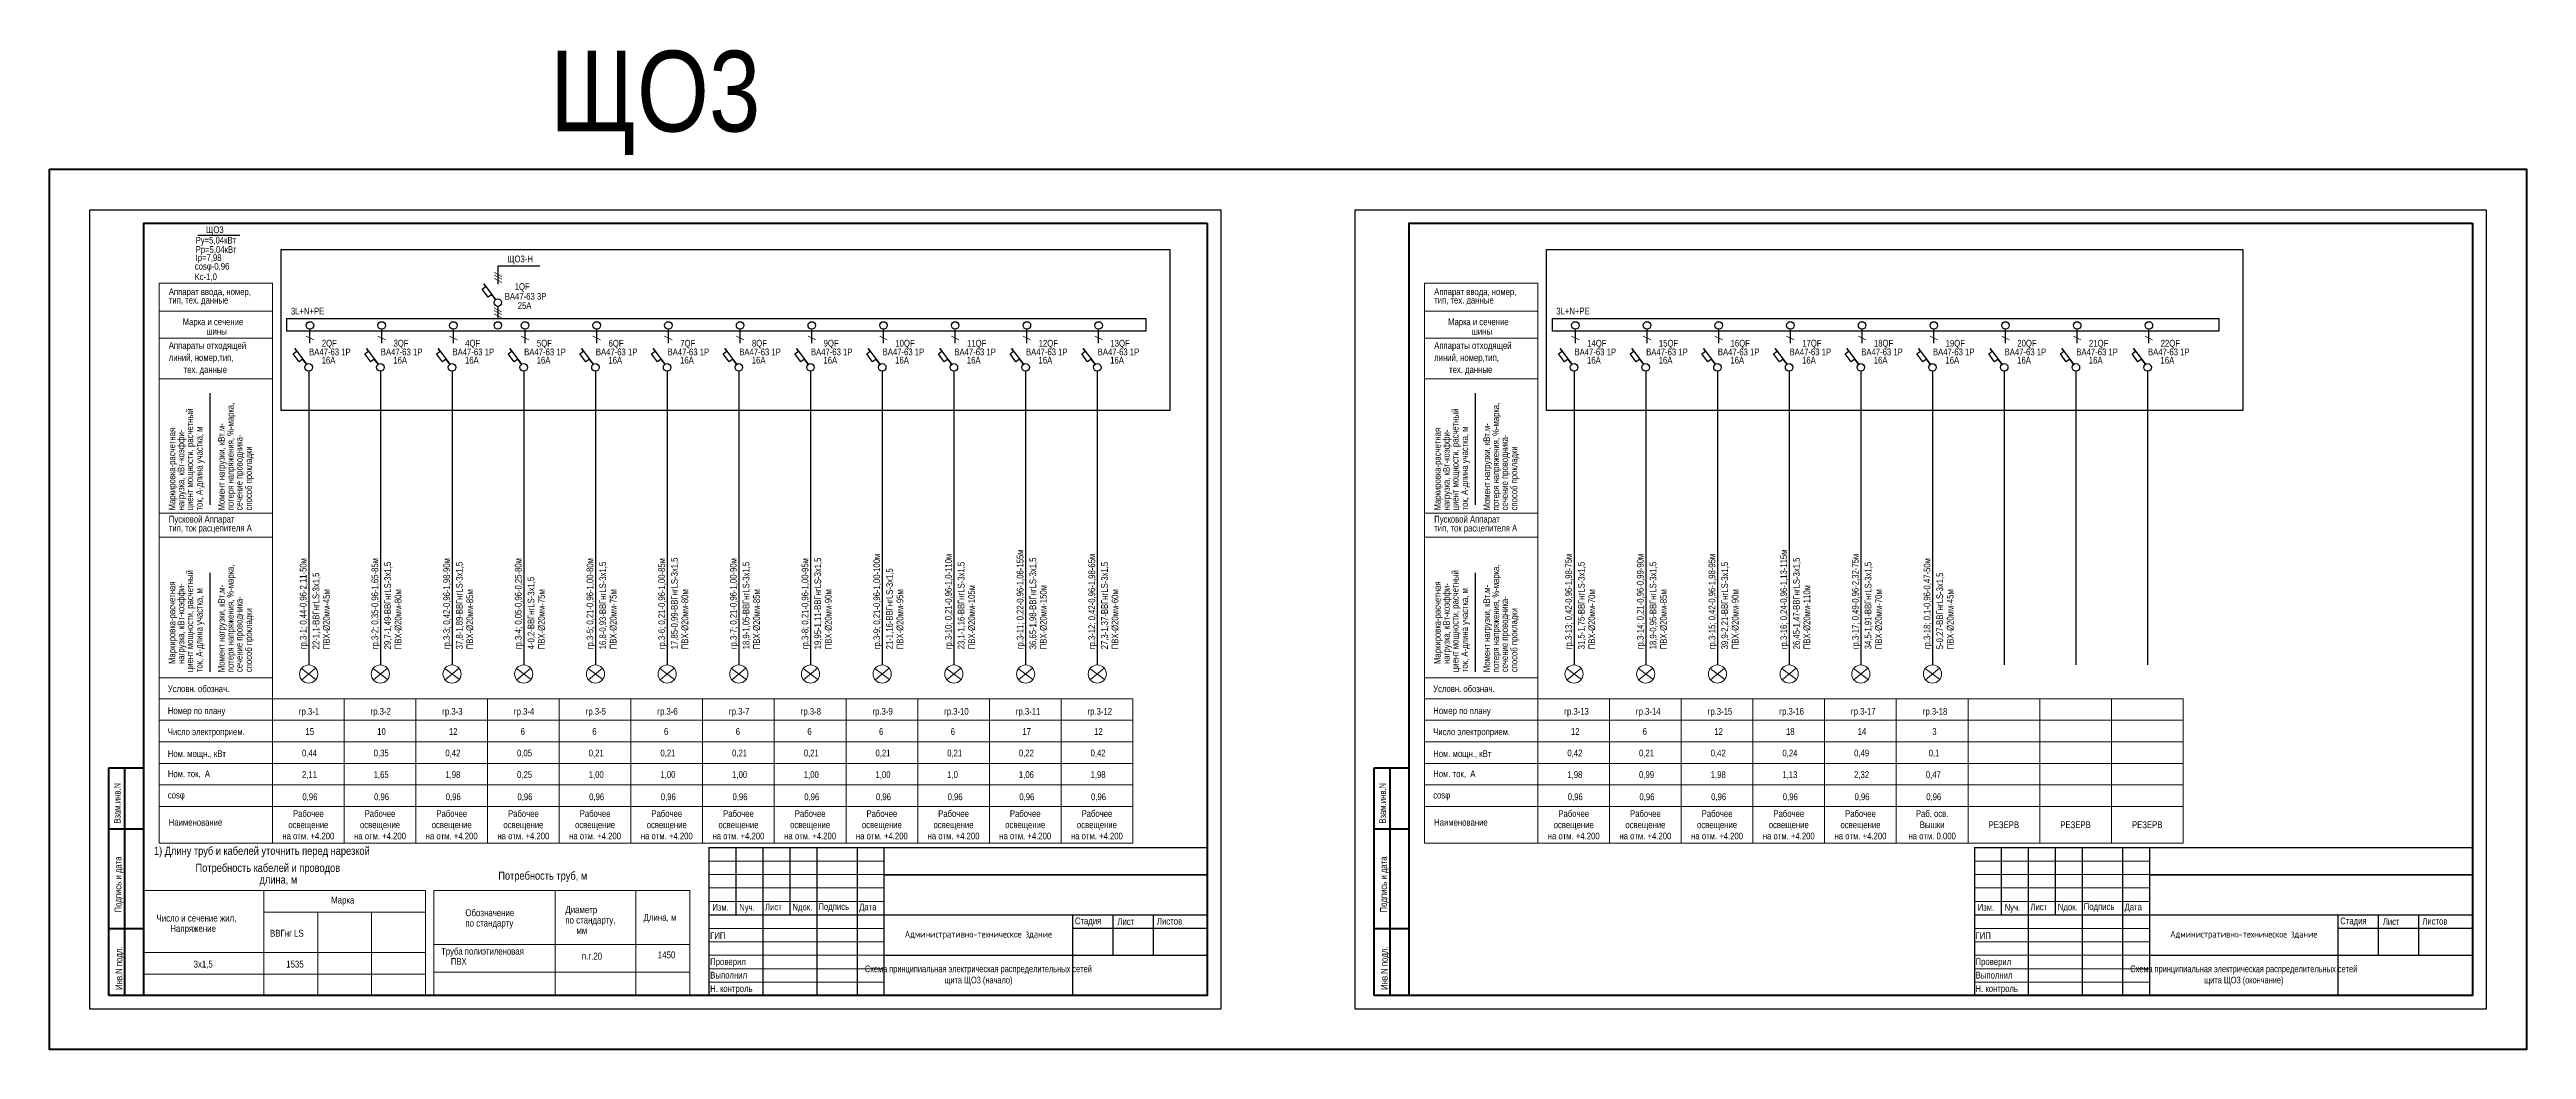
# Model space of a CAD drawing. Header units: metres. Extents: x 19799 to 227756, y -64119 to 286334.
# Drawn here: x 19799 to 111799, y -22897 to 14253 of the extents above; entities that cross this region are included whole.
import ezdxf

# ---------------------------------------------------------------- set-up
doc = ezdxf.new("R2010")
doc.units = ezdxf.units.M
doc.linetypes.add('CENTER2', pattern=[2.3, 2, -0.1, 0.1, -0.1])
for name, color, linetype, lineweight in [('1_Рамка_АР', 7, 'Continuous', 13), ('G-ANNO-TTLB', 7, 'Continuous', 9), ('Линии рабоч.освещение', 7, 'Continuous', 30), ('Рамка', 7, 'Continuous', 40), ('ЭЛ', 250, 'Continuous', 50), ('ЭЛ.ос', 7, 'Continuous', 30)]:
    doc.layers.add(name, color=color, linetype=linetype, lineweight=lineweight)
for name, color, linetype in [('SETKA', 5, 'Continuous'), ('Text standart (rus)', 7, 'Continuous'), ('Схема', 7, 'Continuous')]:
    doc.layers.add(name, color=color, linetype=linetype)
doc.styles.add('Arial', font='ARIALN.TTF', dxfattribs={"width": 0.8, "height": 2.5})
doc.styles.add('GOST Common_7', font='ARIALN.TTF', dxfattribs={"width": 0.8, "height": 2.5})
doc.styles.get("Standard").update_dxf_attribs({"font": 'ARIALN.TTF'})

msp = doc.modelspace()

# ---------------------------------------------------------------- texts
at = {"layer": 'G-ANNO-TTLB', "char_height": 250, "width": 7000, "attachment_point": 5, "style": 'GOST Common_7'}
for s, insert in [('Схема принципиальная электрическая распределительных сетей \\Pщита ЩО3 (начало)', (54299.3417, -20146.9021)), ('Схема принципиальная электрическая распределительных сетей \\Pщита ЩО3 (окончание)', (101299.3417, -20146.9021))]:
    msp.add_mtext(s, dxfattribs=dict(at, insert=insert))
at = {"layer": 'SETKA', "color": 7, "linetype": 'ByBlock', "lineweight": 25, "char_height": 250, "width": 2662.781155, "attachment_point": 5}
for insert in [(92388.0945, -14551.1502), (92388.0945, -14551.1502), (95050.8756, -14551.1502), (95050.8756, -14551.1502), (97713.6568, -14551.1502)]:
    msp.add_mtext('РЕЗЕРВ', dxfattribs=dict(at, insert=insert))
at = {"layer": 'Text standart (rus)'}
for s, p in [('ЩО3', (25616.3095, 7432.593)), ('Ру=5,04кВт', (25224.7789, 7042.9442)), ('Рр=5,04кВт', (25224.7789, 6698.2659)), ('Iр=7,98', (25224.7789, 6394.0817)), ('ЩО3-Н', (36800.2457, 6348.0579)), ('cosφ-0,96', (25193.9532, 6075.0892)), ('Kc-1,0', (25187.3416, 5687.3244)), ('3L+N+PE', (28762.7682, 4409.692)), ('25А', (37189.1949, 4612.2876)), ('3L+N+PE', (75762.7682, 4409.692)), ('шины', (25622.2461, 3659.0664)), ('шины', (72622.2461, 3659.0664)), ('ВА47-63 1Р', (29439.7493, 2893.7165)), ('2QF', (29912.3396, 3217.0513)), ('16A', (29905.7238, 2586.8835)), ('ВА47-63 1Р', (32102.5304, 2893.7165)), ('3QF', (32575.1207, 3217.0513)), ('16A', (32568.5049, 2586.8835)), ('ВА47-63 1Р', (34765.3116, 2893.7165)), ('4QF', (35237.9019, 3217.0513)), ('16A', (35231.2861, 2586.8835)), ('ВА47-63 1Р', (37428.0927, 2893.7165)), ('5QF', (37900.683, 3217.0513)), ('16A', (37894.0672, 2586.8835)), ('ВА47-63 1Р', (40090.8739, 2893.7165)), ('6QF', (40563.4642, 3217.0513)), ('16A', (40556.8484, 2586.8835)), ('ВА47-63 1Р', (42753.655, 2893.7165)), ('7QF', (43226.2453, 3217.0513)), ('16A', (43219.6295, 2586.8835)), ('ВА47-63 1Р', (45416.4362, 2893.7165)), ('8QF', (45889.0265, 3217.0513)), ('16A', (45882.4107, 2586.8835)), ('ВА47-63 1Р', (48079.2174, 2893.7165)), ('9QF', (48551.8076, 3217.0513)), ('16A', (48545.1919, 2586.8835)), ('ВА47-63 1Р', (50741.9985, 2893.7165)), ('16A', (51207.973, 2586.8835)), ('10QF', (51214.5888, 3217.0513)), ('ВА47-63 1Р', (53404.7797, 2893.7165)), ('16A', (53870.7542, 2586.8835)), ('11QF', (53877.37, 3217.0513)), ('ВА47-63 1Р', (56067.5608, 2893.7165)), ('16A', (56533.5353, 2586.8835)), ('12QF', (56540.1511, 3217.0513)), ('ВА47-63 1Р', (58730.342, 2893.7165)), ('16A', (59196.3165, 2586.8835)), ('13QF', (59202.9323, 3217.0513)), ('ВА47-63 1Р', (76439.7493, 2893.7165)), ('16A', (76905.7238, 2586.8835)), ('14QF', (76912.3396, 3217.0513)), ('ВА47-63 1Р', (79102.5304, 2893.7165)), ('16A', (79568.5049, 2586.8835)), ('15QF', (79575.1207, 3217.0513)), ('ВА47-63 1Р', (81765.3116, 2893.7165)), ('16A', (82231.2861, 2586.8835)), ('16QF', (82237.9019, 3217.0513)), ('ВА47-63 1Р', (84428.0927, 2893.7165)), ('16A', (84894.0672, 2586.8835)), ('17QF', (84900.683, 3217.0513)), ('ВА47-63 1Р', (87090.8739, 2893.7165)), ('16A', (87556.8484, 2586.8835)), ('18QF', (87563.4642, 3217.0513)), ('ВА47-63 1Р', (89753.655, 2893.7165)), ('16A', (90219.6295, 2586.8835)), ('19QF', (90226.2453, 3217.0513)), ('ВА47-63 1Р', (92416.4362, 2893.7165)), ('20QF', (92889.0265, 3217.0513)), ('16A', (92882.4107, 2586.8835)), ('ВА47-63 1Р', (95079.2174, 2893.7165)), ('21QF', (95551.8076, 3217.0513)), ('16A', (95545.1919, 2586.8835)), ('ВА47-63 1Р', (97741.9985, 2893.7165)), ('22QF', (98214.5888, 3217.0513)), ('16A', (98207.973, 2586.8835)), ('Условн. обознач.', (24192.8676, -9620.6113)), ('Условн. обознач.', (71192.8676, -9620.6113)), ('Число электроприем.', (24192.8676, -11218.5207)), ('Номер по плану', (24192.8676, -10435.3159)), ('6', (39958.9366, -11208.3056)), ('6', (42621.7178, -11208.3056)), ('6', (45284.4989, -11208.3056)), ('6', (47947.2801, -11208.3056)), ('6', (50610.0612, -11208.3056)), ('Число электроприем.', (71192.8676, -11218.5207)), ('Номер по плану', (71192.8676, -10435.3159)), ('12', (76307.812, -11208.3056)), ('12', (81633.3743, -11208.3056)), ('Ном. мощн., кВт', (24192.8676, -12033.1386)), ('0,21', (39826.8317, -12008.3056)), ('0,21', (42489.6129, -12008.3056)), ('0,21', (45152.394, -12008.3056)), ('0,21', (47815.1752, -12008.3056)), ('0,21', (50477.9564, -12008.3056)), ('Ном. мощн., кВт', (71192.8676, -12033.1386)), ('0,42', (76175.7071, -12008.3056)), ('0,42', (81501.2694, -12008.3056)), ('Ном. ток,  А', (24192.8676, -12780.0046)), ('1,00', (39826.8317, -12808.3056)), ('1,00', (42489.6129, -12808.3056)), ('1,00', (45152.394, -12808.3056)), ('1,00', (47815.1752, -12808.3056)), ('1,00', (50477.9564, -12808.3056)), ('Ном. ток,  А', (71192.8676, -12780.0046)), ('1,98', (76175.7071, -12808.3056)), ('1,98', (81501.2694, -12808.3056)), ('cosφ', (24192.8676, -13571.3308)), ('0,96', (29191.2484, -13633.1386)), ('0,96', (31854.0295, -13633.1386)), ('0,96', (34516.8107, -13633.1386)), ('0,96', (37179.5918, -13633.1386)), ('0,96', (39842.373, -13633.1386)), ('0,96', (42505.1541, -13633.1386)), ('0,96', (45167.9353, -13633.1386)), ('0,96', (47830.7165, -13633.1386)), ('0,96', (50493.4976, -13633.1386)), ('0,96', (53156.2788, -13633.1386)), ('0,96', (55819.0599, -13633.1386)), ('0,96', (58481.8411, -13633.1386)), ('cosφ', (71192.8676, -13571.3308)), ('0,96', (76191.2484, -13633.1386)), ('0,96', (78854.0295, -13633.1386)), ('0,96', (81516.8107, -13633.1386)), ('0,96', (84179.5918, -13633.1386)), ('0,96', (86842.373, -13633.1386)), ('Наименование', (24227.5066, -14582.5946)), ('Наименование', (71227.5066, -14582.5946))]:
    msp.add_text(s, height=250, dxfattribs=at).set_placement(p)
at = {"layer": 'Text standart (rus)', "linetype": 'ByBlock', "lineweight": -2}
for s, p in [('1QF', (37076.2534, 5321.2038)), ('ВА47-63 3Р', (36708.1501, 4957.1623))]:
    msp.add_text(s, height=250, dxfattribs=at).set_placement(p)
at = {"layer": 'Text standart (rus)', "lineweight": 15}
for s, p in [('Аппарат ввода, номер,', (24229.3762, 5129.8721)), ('тип, тех. данные', (24229.3762, 4815.7587)), ('Аппарат ввода, номер,', (71229.3762, 5129.8721)), ('тип, тех. данные', (71229.3762, 4815.7587)), ('Марка и сечение', (24744.4763, 4012.5818)), ('Марка и сечение', (71744.4763, 4012.5818)), ('Аппараты отходящей', (24229.3762, 3130.2078)), ('линий, номер,тип, ', (24229.3762, 2682.265)), ('Аппараты отходящей', (71229.3762, 3130.2078)), ('линий, номер,тип, ', (71229.3762, 2682.265)), ('тех. данные', (24781.9326, 2236.8812)), ('тех. данные', (71781.9326, 2236.8812)), ('тип, ток расцепителя А', (24229.3762, -3652.1215)), ('Пусковой Аппарат', (24229.3762, -3320.8662)), ('тип, ток расцепителя А', (71229.3762, -3652.1215)), ('Пусковой Аппарат', (71229.3762, -3320.8662))]:
    msp.add_text(s, height=250, dxfattribs=at).set_placement(p)
at = {"layer": 'Text standart (rus)'}
for s, p in [('потеря напряжения, %%%-марка,', (26641.3742, -2870.2787)), ('потеря напряжения, %%%-марка,', (73641.3742, -2870.2787)), ('Маркировка-расчетная', (24473.0969, -2870.2787)), ('нагрузка, кВт-коэффи-', (24807.5071, -2870.2787)), ('циент мощности, расчетный', (25133.1805, -2870.2787)), ('ток, А-длина участка, м', (25485.8669, -2870.2787)), ('Момент нагрузки, кВт.м-', (26306.9639, -2870.2787)), ('Маркировка-расчетная', (71473.0969, -2870.2787)), ('нагрузка, кВт-коэффи-', (71807.5071, -2870.2787)), ('циент мощности, расчетный', (72133.1805, -2870.2787)), ('ток, А-длина участка, м', (72485.8669, -2870.2787)), ('Момент нагрузки, кВт.м-', (73306.9639, -2870.2787)), ('сечение проводника-', (26967.0475, -2870.2787)), ('способ прокладки', (27319.7339, -2870.2787)), ('сечение проводника-', (73967.0475, -2870.2787)), ('способ прокладки', (74319.7339, -2870.2787)), ('гр.3-9; 0,21-0,96-1,00-100м', (50647.8799, -8029.966)), ('гр.3-10; 0,21-0,96-1,0-110м', (53310.6611, -8029.966)), ('гр.3-11; 0,22-0,96-1,06-155м', (55973.4422, -8029.966)), ('гр.3-12; 0,42-0,96-1,98-65м', (58636.2234, -8029.966)), ('гр.3-13; 0,42-0,96-1,98-75м', (76345.6307, -8029.966)), ('гр.3-14; 0,21-0,96-0,99-90м', (79008.4118, -8029.966)), ('гр.3-15; 0,42-0,96-1,98-95м', (81671.193, -8029.966)), ('гр.3-16; 0,24-0,96-1,13-115м', (84333.9741, -8029.966)), ('гр.3-17; 0,49-0,96-2,32-75м', (86996.7553, -8029.966)), ('циент мощности, расчетный', (25133.1805, -8878.4432)), ('потеря напряжения, %%%-марка,', (26641.3742, -8878.4432)), ('гр.3-1; 0,44-0,96-2,11-50м', (29345.6307, -8029.966)), ('22-1,1-ВВГнгLS-3х1,5', (29818.2501, -8029.966)), ('гр.3-2; 0,35-0,96-1,65-85м', (32008.4118, -8029.966)), ('29,7-1,49-ВВГнгLS-3х1,5', (32481.0312, -8029.966)), ('гр.3-3; 0,42-0,96-1,98-90м', (34671.193, -8029.966)), ('37,8-1,89-ВВГнгLS-3х1,5', (35143.8124, -8029.966)), ('гр.3-4; 0,05-0,96-0,25-80м', (37333.9741, -8029.966)), ('4-0,2-ВВГнгLS-3х1,5', (37806.5935, -8029.966)), ('гр.3-5; 0,21-0,96-1,00-80м', (39996.7553, -8029.966)), ('16,8-0,93-ВВГнгLS-3х1,5', (40469.3747, -8029.966)), ('гр.3-6; 0,21-0,96-1,00-85м', (42659.5365, -8029.966)), ('17,85-0,99-ВВГнгLS-3х1,5', (43132.1558, -8029.966)), ('гр.3-7; 0,21-0,96-1,00-90м', (45322.3176, -8029.966)), ('18,9-1,05-ВВГнгLS-3х1,5', (45794.937, -8029.966)), ('гр.3-8; 0,21-0,96-1,00-95м', (47985.0988, -8029.966)), ('19,95-1,11-ВВГнгLS-3х1,5', (48457.7182, -8029.966)), ('21-1,16-ВВГнгLS-3х1,5', (51120.4993, -8029.966)), ('23,1-1,16-ВВГнгLS-3х1,5', (53783.2805, -8029.966)), ('36,65-1,98-ВВГнгLS-3х1,5', (56446.0616, -8029.966)), ('27,3-1,37-ВВГнгLS-3х1,5', (59108.8428, -8029.966)), ('циент мощности, расчетный', (72133.1805, -8878.4432)), ('потеря напряжения, %%%-марка,', (73641.3742, -8878.4432)), ('31,5-1,75-ВВГнгLS-3х1,5', (76818.2501, -8029.966)), ('18,9-0,95-ВВГнгLS-3х1,5', (79481.0312, -8029.966)), ('39,9-2,21-ВВГнгLS-3х1,5', (82143.8124, -8029.966)), ('26,45-1,47-ВВГнгLS-3х1,5', (84806.5935, -8029.966)), ('34,5-1,91-ВВГнгLS-3х1,5', (87469.3747, -8029.966)), ('гр.3-18; 0,1-0,96-0,47-50м', (89659.5365, -8029.966)), ('5-0,27-ВВГнгLS-3х1,5', (90132.1558, -8029.966)), ('Маркировка-расчетная', (24473.0969, -8575.6217)), ('нагрузка, кВт-коэффи-', (24807.5071, -8575.6217)), ('ток, А-длина участка, м', (25485.8669, -8878.4432)), ('Момент нагрузки, кВт.м-', (26306.9639, -8878.4432)), ('сечение проводника-', (26967.0475, -8878.4432)), ('ПВХ-Ø20мм-45м', (30207.4126, -8029.966)), ('ПВХ-Ø20мм-80м', (32870.1938, -8029.966)), ('ПВХ-Ø20мм-85м', (35532.9749, -8029.966)), ('ПВХ-Ø20мм-75м', (38195.7561, -8029.966)), ('ПВХ-Ø20мм-75м', (40858.5372, -8029.966)), ('ПВХ-Ø20мм-80м', (43521.3184, -8029.966)), ('ПВХ-Ø20мм-85м', (46184.0996, -8029.966)), ('ПВХ-Ø20мм-90м', (48846.8807, -8029.966)), ('ПВХ-Ø20мм-95м', (51509.6619, -8029.966)), ('ПВХ-Ø20мм-105м', (54172.443, -8029.966)), ('ПВХ-Ø20мм-150м', (56835.2242, -8029.966)), ('ПВХ-Ø20мм-60м', (59498.0053, -8029.966)), ('Маркировка-расчетная', (71473.0969, -8575.6217)), ('нагрузка, кВт-коэффи-', (71807.5071, -8575.6217)), ('ток, А-длина участка, м', (72485.8669, -8878.4432)), ('Момент нагрузки, кВт.м-', (73306.9639, -8878.4432)), ('сечение проводника-', (73967.0475, -8878.4432)), ('ПВХ-Ø20мм-70м', (77207.4126, -8029.966)), ('ПВХ-Ø20мм-85м', (79870.1938, -8029.966)), ('ПВХ-Ø20мм-90м', (82532.9749, -8029.966)), ('ПВХ-Ø20мм-110м', (85195.7561, -8029.966)), ('ПВХ-Ø20мм-70м', (87858.5372, -8029.966)), ('ПВХ-Ø20мм-45м', (90521.3184, -8029.966)), ('способ прокладки', (27319.7339, -8878.4432)), ('способ прокладки', (74319.7339, -8878.4432))]:
    msp.add_text(s, height=250, rotation=90, dxfattribs=at).set_placement(p)
at = {"layer": 'Text standart (rus)', "linetype": 'ByBlock', "lineweight": 0, "ltscale": 100}
for s, p in [('гр.3-1', (29056.7247, -10460.1588)), ('гр.3-2', (31719.5058, -10460.1588)), ('гр.3-3', (34382.287, -10460.1588)), ('гр.3-4', (37045.0681, -10460.1588)), ('гр.3-5', (39707.8493, -10460.1588)), ('гр.3-6', (42370.6305, -10460.1588)), ('гр.3-7', (45033.4116, -10460.1588)), ('гр.3-8', (47696.1928, -10460.1588)), ('гр.3-9', (50358.9739, -10460.1588)), ('гр.3-10', (53021.7551, -10460.1588)), ('гр.3-11', (55684.5362, -10460.1588)), ('гр.3-12', (58347.3174, -10460.1588)), ('гр.3-13', (76056.7247, -10460.1588)), ('гр.3-14', (78719.5058, -10460.1588)), ('гр.3-15', (81382.287, -10460.1588)), ('гр.3-16', (84045.0681, -10460.1588)), ('гр.3-17', (86707.8493, -10460.1588))]:
    msp.add_text(s, height=250, dxfattribs=at).set_placement(p)
at = {"layer": 'Text standart (rus)', "color": 2}
for s, p in [('15', (29307.812, -11208.3056)), ('10', (31970.5931, -11208.3056)), ('12', (34633.3743, -11208.3056)), ('6', (37296.1554, -11208.3056)), ('6', (53272.8424, -11208.3056)), ('17', (55935.6235, -11208.3056)), ('12', (58598.4047, -11208.3056)), ('6', (78970.5931, -11208.3056)), ('18', (84296.1554, -11208.3056)), ('14', (86958.9366, -11208.3056)), ('0,44', (29175.7071, -12008.3056)), ('0,35', (31838.4883, -12008.3056)), ('0,42', (34501.2694, -12008.3056)), ('0,05', (37164.0506, -12008.3056)), ('0,21', (53140.7375, -12008.3056)), ('0,22', (55803.5187, -12008.3056)), ('0,42', (58466.2998, -12008.3056)), ('0,21', (78838.4883, -12008.3056)), ('0,24', (84164.0506, -12008.3056)), ('0,49', (86826.8317, -12008.3056)), ('2,11', (29175.7071, -12808.3056)), ('1,65', (31838.4883, -12808.3056)), ('1,98', (34501.2694, -12808.3056)), ('0,25', (37164.0506, -12808.3056)), ('1,0', (53140.7375, -12808.3056)), ('1,06', (55803.5187, -12808.3056)), ('1,98', (58466.2998, -12808.3056)), ('0,99', (78838.4883, -12808.3056)), ('1,13', (84164.0506, -12808.3056)), ('2,32', (86826.8317, -12808.3056))]:
    msp.add_text(s, height=250, dxfattribs=at).set_placement(p)
at = {"layer": 'Text standart (rus)', "color": 1, "linetype": 'ByBlock', "lineweight": 0, "ltscale": 100}
msp.add_text('гр.3-18', height=250, dxfattribs=at).set_placement((89370.6305, -10460.1588))
at = {"layer": 'Text standart (rus)', "color": 1}
for s, p in [('3', (89729.6738, -11208.3056)), ('0,1', (89597.5689, -12008.3056)), ('0,47', (89489.6129, -12808.3056)), ('0,96', (89505.1541, -13633.1386))]:
    msp.add_text(s, height=250, dxfattribs=at).set_placement(p)
at = {"layer": 'Text standart (rus)', "char_height": 250, "width": 2662.781155, "attachment_point": 5}
for insert in [(29411.4076, -14551.1502), (32074.1887, -14551.1502), (34736.9699, -14551.1502), (37399.751, -14551.1502), (40062.5322, -14551.1502), (42725.3133, -14551.1502), (45388.0945, -14551.1502), (48050.8756, -14551.1502), (50713.6568, -14551.1502), (53376.438, -14551.1502), (56039.2191, -14551.1502), (58702.0003, -14551.1502), (76411.4076, -14551.1502), (79074.1887, -14551.1502), (81736.9699, -14551.1502), (84399.751, -14551.1502), (87062.5322, -14551.1502)]:
    msp.add_mtext('Рабочее\\Pосвещение\\P{\\C7;на отм. +4.200}', dxfattribs=dict(at, insert=insert))
at = {"layer": 'Text standart (rus)', "color": 1, "insert": (89725.3133, -14551.1502), "char_height": 250, "width": 2662.781155, "attachment_point": 5}
msp.add_mtext('Раб. осв.\\PВышки\\P{\\C7;на отм. 0.000}', dxfattribs=at)
at = {"layer": 'Схема', "color": 7, "lineweight": 35, "style": 'Arial'}
for s, height, p in [('1) Длину труб и кабелей уточнить перед нарезкой', 300, (23678.0738, -15666.4986)), ('Потребность кабелей и проводов', 300, (25220.8622, -16298.8342)), ('длина, м', 300, (27598.771, -16734.4251)), ('Потребность труб, м', 300, (36465.9964, -16589.8561)), ('Марка', 255, (30259.1875, -17473.2211)), ('Число и сечение жил,', 255, (23773.1017, -18142.7885)), ('Напряжение', 255, (24283.4563, -18528.5028)), ('Обозначение ', 255, (35244.6932, -17943.9833)), ('по стандарту', 255, (35244.6932, -18329.6976)), ('Диаметр', 255, (38957.3647, -17832.4041)), ('по стандарту, ', 255, (38957.3647, -18218.1184)), ('Длина, м', 255, (41865.287, -18116.2219)), ('ВВГнг LS', 255, (27988.9827, -18706.1209)), ('Труба полиэтиленовая', 250, (34344.7705, -19373.5287)), ('мм', 255, (39365.1928, -18605.3051)), ('п.г.20', 255, (39571.817, -19558.0147)), ('1450', 255, (42392.2792, -19509.4261)), ('3х1,5', 255, (25148.0888, -19853.4682)), ('1535', 255, (28588.3695, -19853.4682)), ('ПВХ', 250, (34705.6552, -19751.013))]:
    msp.add_text(s, height=height, dxfattribs=at).set_placement(p)
at = {"layer": 'ЭЛ', "color": 5, "lineweight": 50, "insert": (42298.3899, 12273.7039), "char_height": 3000, "width": 42001.903583, "attachment_point": 5}
msp.add_mtext('ЩО3', dxfattribs=at)

# ---------------------------------------------------------------- blocks, each defined once
blk = doc.blocks.new('Казарма_1_Рамка_АР')
for p, q in [((682893, 323993), (689393, 323993)), ((682893, 323493), (701393, 323493)), ((682893, 322993), (689393, 322993)), ((682893, 322493), (689393, 322493)), ((682893, 321993), (701393, 321993)), ((682893, 321493), (689393, 321493)), ((682893, 320993), (689393, 320993)), ((682893, 320493), (701393, 320493)), ((682893, 319993), (689393, 319993)), ((682893, 319493), (689393, 319493))]:
    blk.add_line(p, q)
at = {"const_width": 50}
for points in [[(701393, 324493), (682893, 324493), (682893, 318993)], [(683893, 321993), (683893, 324493)], [(684893, 318993), (684893, 324493)], [(685893, 321993), (685893, 324493)], [(686893, 318993), (686893, 324493)], [(688393, 318993), (688393, 324493)], [(689393, 318993), (689393, 324493)], [(689393, 323479), (701393, 323479)], [(682893, 321993), (689393, 321993)], [(689393, 321993), (701393, 321993)], [(701393, 321993), (699393, 321993), (697893, 321993), (696393, 321993), (696393, 318993)], [(697893, 321993), (697893, 320493)], [(699393, 321993), (699393, 320493)], [(696393, 321493), (701393, 321493)], [(689393, 320493), (701393, 320493)]]:
    blk.add_lwpolyline(points, dxfattribs=at)
blk.add_lwpolyline([(696393, 321493), (701393, 321493)])
at = {"layer": 'G-ANNO-TTLB', "style": 'GOST Common_7'}
for s, p in [('Изм.', (683009, 322149)), ('Nуч.', (684010, 322149)), ('Лист', (684967, 322162)), ('Nдок.', (685988, 322162)), ('Подпись', (686949, 322176)), ('Дата', (688464, 322162)), ('ГИП ', (682932, 321100)), ('Стадия', (696477, 321645)), ('Лист', (698056, 321619)), ('Листов', (699525, 321633)), ('Проверил ', (682931, 320129)), ('Выполнил', (682931, 319629)), ('Н. контроль', (682931, 319129))]:
    blk.add_text(s, height=250, dxfattribs=at).set_placement(p)
at = {"layer": 'G-ANNO-TTLB', "insert": (692893, 321243), "char_height": 250, "width": 7000, "attachment_point": 5, "style": 'GOST Common_7'}
blk.add_mtext('{\\fISOCPEUR|b0|i0|c204|p34;Административно-техническое здание}', dxfattribs=at)
blk = doc.blocks.new('stug')
at = {"layer": 'Рамка'}
for p, q in [((18549, -29192), (18549, -20727)), ((18549, -20727), (19849, -20727)), ((19149, -29192), (19149, -20727)), ((18549, -22992), (19849, -22992)), ((18549, -26692), (19849, -26692)), ((19849, -29192), (18549, -29192))]:
    blk.add_line(p, q, dxfattribs=at)
at = {"layer": 'Рамка', "lineweight": 25}
blk.add_line((19849, -23692), (19849, -29192), dxfattribs=at)
at = {"layer": 'Text standart (rus)', "color": 7, "lineweight": 25}
for s, p in [('Взам.инв.N', (18990, -22803)), ('Подпись и дата', (19020, -26101)), ('Инв.N подл.', (19050, -28977))]:
    blk.add_text(s, height=250, rotation=90, dxfattribs=at).set_placement(p)

# ---------------------------------------------------------------- linework, layer by layer
at = {"color": 7, "linetype": 'ByBlock', "lineweight": 20, "ltscale": 0.2}
for p, q in [((23299.3417, -16996.9021), (33758.5538, -16996.9021)), ((27758.5538, -16996.9021), (27758.5538, -20896.9021)), ((33758.5538, -16996.9021), (33758.5538, -20896.9021)), ((34076.534, -16996.9021), (43576.534, -16996.9021)), ((34076.534, -20896.9021), (34076.534, -16996.9021)), ((38576.534, -20896.9021), (38576.534, -16996.9021)), ((41576.534, -20896.9021), (41576.534, -16996.9021)), ((43576.534, -16996.9021), (43576.534, -20896.9021)), ((27758.5538, -17796.9021), (33758.5538, -17796.9021)), ((29758.5538, -17796.9021), (29758.5538, -20896.9021)), ((31758.5538, -17796.9021), (31758.5538, -20896.9021)), ((23299.3417, -19296.9021), (33758.5538, -19296.9021)), ((43576.534, -18996.9021), (34076.534, -18996.9021)), ((23299.3417, -20096.9021), (33758.5538, -20096.9021)), ((43576.534, -20025.7774), (34076.534, -20025.7774)), ((23299.3417, -20896.9021), (33758.5538, -20896.9021)), ((70299.3417, -20896.9021), (80758.5538, -20896.9021))]:
    msp.add_line(p, q, dxfattribs=at)
at = {"color": 1, "lineweight": 40}
msp.add_lwpolyline([(19799.3417, 9803.0979), (111799.3417, 9803.0979), (111799.3417, -22896.9021), (19799.3417, -22896.9021)], close=True, dxfattribs=at)
at = {"layer": 'Text standart (rus)'}
for points in [[(63299.3417, 8303.0979), (63299.3417, -21396.9021), (21299.3417, -21396.9021), (21299.3417, 8303.0979)], [(110299.3417, 8303.0979), (110299.3417, -21396.9021), (68299.3417, -21396.9021), (68299.3417, 8303.0979)]]:
    msp.add_lwpolyline(points, close=True, dxfattribs=at)
at = {"layer": 'Text standart (rus)', "linetype": 'CENTER2', "ltscale": 30}
for points in [[(28402.3035, 6823.3759), (61412.6466, 6823.3759), (61412.6466, 840.6151), (28402.3035, 840.6151)], [(75402.3035, 6823.3759), (101268.2562, 6823.3759), (101268.2562, 840.6151), (75402.3035, 840.6151)]]:
    msp.add_lwpolyline(points, close=True, dxfattribs=at)
at = {"layer": 'Линии рабоч.освещение', "lineweight": 20, "ltscale": 50}
for p, q in [((29154.1597, -8747.6875), (29694.9013, -9152.9521)), ((29683.2684, -8733.0299), (29165.7926, -9167.6097)), ((31816.9409, -8747.6875), (32357.6824, -9152.9521)), ((32346.0496, -8733.0299), (31828.5737, -9167.6097)), ((34479.722, -8747.6875), (35020.4636, -9152.9521)), ((35008.8307, -8733.0299), (34491.3549, -9167.6097)), ((37142.5032, -8747.6875), (37683.2447, -9152.9521)), ((37671.6119, -8733.0299), (37154.136, -9167.6097)), ((39805.2843, -8747.6875), (40346.0259, -9152.9521)), ((40334.393, -8733.0299), (39816.9172, -9167.6097)), ((42468.0655, -8747.6875), (43008.8071, -9152.9521)), ((42997.1742, -8733.0299), (42479.6984, -9167.6097)), ((45130.8466, -8747.6875), (45671.5882, -9152.9521)), ((45659.9553, -8733.0299), (45142.4795, -9167.6097)), ((47793.6278, -8747.6875), (48334.3694, -9152.9521)), ((48322.7365, -8733.0299), (47805.2607, -9167.6097)), ((50456.409, -8747.6875), (50997.1505, -9152.9521)), ((50985.5177, -8733.0299), (50468.0418, -9167.6097)), ((53119.1901, -8747.6875), (53659.9317, -9152.9521)), ((53648.2988, -8733.0299), (53130.823, -9167.6097)), ((55781.9713, -8747.6875), (56322.7128, -9152.9521)), ((56311.08, -8733.0299), (55793.6041, -9167.6097)), ((58444.7524, -8747.6875), (58985.494, -9152.9521)), ((58973.8611, -8733.0299), (58456.3853, -9167.6097)), ((76154.1597, -8747.6875), (76694.9013, -9152.9521)), ((76683.2684, -8733.0299), (76165.7926, -9167.6097)), ((78816.9409, -8747.6875), (79357.6824, -9152.9521)), ((79346.0496, -8733.0299), (78828.5737, -9167.6097)), ((81479.722, -8747.6875), (82020.4636, -9152.9521)), ((82008.8307, -8733.0299), (81491.3549, -9167.6097)), ((84142.5032, -8747.6875), (84683.2447, -9152.9521)), ((84671.6119, -8733.0299), (84154.136, -9167.6097)), ((86805.2843, -8747.6875), (87346.0259, -9152.9521)), ((87334.393, -8733.0299), (86816.9172, -9167.6097)), ((89468.0655, -8747.6875), (90008.8071, -9152.9521)), ((89997.1742, -8733.0299), (89479.6984, -9167.6097))]:
    msp.add_line(p, q, dxfattribs=at)
for centre in [(29424.5305, -8950.3198), (32087.3117, -8950.3198), (34750.0928, -8950.3198), (37412.874, -8950.3198), (40075.6551, -8950.3198), (42738.4363, -8950.3198), (45401.2174, -8950.3198), (48063.9986, -8950.3198), (50726.7797, -8950.3198), (53389.5609, -8950.3198), (56052.3421, -8950.3198), (58715.1232, -8950.3198), (76424.5305, -8950.3198), (79087.3117, -8950.3198), (81750.0928, -8950.3198), (84412.874, -8950.3198), (87075.6551, -8950.3198), (89738.4363, -8950.3198)]:
    msp.add_circle(centre, 337.876, dxfattribs=at)
at = {"layer": 'Рамка'}
for points in [[(62799.3417, 7803.0979), (62799.3417, -20896.9021), (23299.3417, -20896.9021), (23299.3417, 7803.0979)], [(109799.3417, 7803.0979), (109799.3417, -20896.9021), (70299.3417, -20896.9021), (70299.3417, 7803.0979)]]:
    msp.add_lwpolyline(points, close=True, dxfattribs=at)
at = {"layer": 'ЭЛ', "color": 0, "lineweight": 15}
for p, q in [((23299.3417, -20896.9021), (26933.3293, -20896.9021)), ((30299.2393, -20896.9021), (33933.2269, -20896.9021)), ((70299.3417, -20896.9021), (73933.3293, -20896.9021)), ((77299.2393, -20896.9021), (80933.2269, -20896.9021))]:
    msp.add_line(p, q, dxfattribs=at)
at = {"layer": 'ЭЛ.ос', "color": 7, "lineweight": 25}
msp.add_line((25307.996, 7357.9471), (26871.0553, 7357.9471), dxfattribs=at)
at = {"layer": 'ЭЛ.ос', "color": 7, "lineweight": 15}
for p, q in [((23870.9574, 5570.9008), (23870.9574, -15233.5931)), ((23870.9574, 5570.9008), (28080.017, 5570.9008)), ((28080.017, 5570.9008), (28080.017, -15233.5931)), ((70870.9574, 5570.9008), (70870.9574, -15233.5931)), ((70870.9574, 5570.9008), (75080.017, 5570.9008)), ((75080.017, 5570.9008), (75080.017, -15233.5931)), ((23870.9574, 4529.8247), (28080.017, 4529.8247)), ((70870.9574, 4529.8247), (75080.017, 4529.8247)), ((28080.017, 3525.3372), (23870.9574, 3525.3372)), ((75080.017, 3525.3372), (70870.9574, 3525.3372)), ((23870.9574, 2020.7486), (28080.017, 2020.7486)), ((70870.9574, 2020.7486), (75080.017, 2020.7486)), ((23870.9574, -2976.6928), (28080.017, -2976.6928)), ((70870.9574, -2976.6928), (75080.017, -2976.6928)), ((28080.017, -3865.2868), (23870.9574, -3865.2868)), ((75080.017, -3865.2868), (70870.9574, -3865.2868)), ((23870.9574, -9085.9058), (28080.017, -9085.9058)), ((70870.9574, -9085.9058), (75080.017, -9085.9058)), ((60033.3908, -9868.7073), (23870.9574, -9868.7073)), ((30742.7981, -9868.7073), (30742.7981, -15233.5931)), ((33405.5793, -9868.7073), (33405.5793, -15233.5931)), ((36068.3604, -9868.7073), (36068.3604, -15233.5931)), ((38731.1416, -9868.7073), (38731.1416, -15233.5931)), ((41393.9228, -9868.7073), (41393.9228, -15233.5931)), ((44056.7039, -9868.7073), (44056.7039, -15233.5931)), ((46719.4851, -9868.7073), (46719.4851, -15233.5931)), ((49382.2662, -9868.7073), (49382.2662, -15233.5931)), ((52045.0474, -9868.7073), (52045.0474, -15233.5931)), ((54707.8285, -9868.7073), (54707.8285, -15233.5931)), ((57370.6097, -9868.7073), (57370.6097, -15233.5931)), ((60033.3908, -9868.7073), (60033.3908, -15233.5931)), ((99045.0474, -9868.7073), (70870.9574, -9868.7073)), ((77742.7981, -9868.7073), (77742.7981, -15233.5931)), ((80405.5793, -9868.7073), (80405.5793, -15233.5931)), ((83068.3604, -9868.7073), (83068.3604, -15233.5931)), ((85731.1416, -9868.7073), (85731.1416, -15233.5931)), ((88393.9228, -9868.7073), (88393.9228, -15233.5931)), ((91056.7039, -9868.7073), (91056.7039, -15233.5931)), ((93719.4851, -9868.7073), (93719.4851, -15233.5931)), ((96382.2662, -9868.7073), (96382.2662, -15233.5931)), ((99045.0474, -9868.7073), (99045.0474, -15233.5931)), ((60033.3908, -10668.7073), (23870.9574, -10668.7073)), ((99045.0474, -10668.7073), (70870.9574, -10668.7073)), ((60033.3908, -11468.7073), (23870.9574, -11468.7073)), ((99045.0474, -11468.7073), (70870.9574, -11468.7073)), ((60033.3908, -12268.7073), (23870.9574, -12268.7073)), ((99045.0474, -12268.7073), (70870.9574, -12268.7073)), ((60033.3908, -13068.7073), (23870.9574, -13068.7073)), ((99045.0474, -13068.7073), (70870.9574, -13068.7073)), ((60033.3908, -13868.7073), (23870.9574, -13868.7073)), ((99045.0474, -13868.7073), (70870.9574, -13868.7073)), ((60033.3908, -15233.5931), (23870.9574, -15233.5931)), ((99045.0474, -15233.5931), (70870.9574, -15233.5931))]:
    msp.add_line(p, q, dxfattribs=at)
at = {"layer": 'ЭЛ.ос', "color": 7, "lineweight": 15, "ltscale": 0.5}
for p, q in [((36322.178, 5969.0637), (36602.8114, 5823.2143)), ((36322.178, 5868.091), (36602.8114, 5722.2416)), ((36322.178, 5744.68), (36602.8114, 5598.8306)), ((36309.3911, 4656.4996), (36590.0244, 4510.6502)), ((36309.3911, 4555.5269), (36590.0244, 4409.6775)), ((36309.3911, 4432.1159), (36590.0244, 4286.2665)), ((28979.9993, 3044.833), (28847.9302, 2947.392)), ((29332.4379, 3609.6439), (29613.0713, 3463.7945)), ((31642.7804, 3044.833), (31510.7113, 2947.392)), ((31995.2191, 3609.6439), (32275.8524, 3463.7945)), ((34305.5616, 3044.833), (34173.4925, 2947.392)), ((34658.0002, 3609.6439), (34938.6336, 3463.7945)), ((36968.3427, 3044.833), (36836.2736, 2947.392)), ((37320.7814, 3609.6439), (37601.4147, 3463.7945)), ((39631.1239, 3044.833), (39499.0548, 2947.392)), ((39983.5625, 3609.6439), (40264.1959, 3463.7945)), ((42293.905, 3044.833), (42161.8359, 2947.392)), ((42646.3437, 3609.6439), (42926.977, 3463.7945)), ((44956.6862, 3044.833), (44824.6171, 2947.392)), ((45309.1248, 3609.6439), (45589.7582, 3463.7945)), ((47619.4674, 3044.833), (47487.3983, 2947.392)), ((47971.906, 3609.6439), (48252.5393, 3463.7945)), ((50282.2485, 3044.833), (50150.1794, 2947.392)), ((50634.6871, 3609.6439), (50915.3205, 3463.7945)), ((52945.0297, 3044.833), (52812.9606, 2947.392)), ((53297.4683, 3609.6439), (53578.1017, 3463.7945)), ((55607.8108, 3044.833), (55475.7417, 2947.392)), ((55960.2495, 3609.6439), (56240.8828, 3463.7945)), ((58270.592, 3044.833), (58138.5229, 2947.392)), ((58623.0306, 3609.6439), (58903.664, 3463.7945)), ((75979.9993, 3044.833), (75847.9302, 2947.392)), ((76332.4379, 3609.6439), (76613.0713, 3463.7945)), ((78642.7804, 3044.833), (78510.7113, 2947.392)), ((78995.2191, 3609.6439), (79275.8524, 3463.7945)), ((81305.5616, 3044.833), (81173.4925, 2947.392)), ((81658.0002, 3609.6439), (81938.6336, 3463.7945)), ((83968.3427, 3044.833), (83836.2736, 2947.392)), ((84320.7814, 3609.6439), (84601.4147, 3463.7945)), ((86631.1239, 3044.833), (86499.0548, 2947.392)), ((86983.5625, 3609.6439), (87264.1959, 3463.7945)), ((89293.905, 3044.833), (89161.8359, 2947.392)), ((89646.3437, 3609.6439), (89926.977, 3463.7945)), ((91956.6862, 3044.833), (91824.6171, 2947.392)), ((92309.1248, 3609.6439), (92589.7582, 3463.7945)), ((94619.4674, 3044.833), (94487.3983, 2947.392)), ((94971.906, 3609.6439), (95252.5393, 3463.7945)), ((97282.2485, 3044.833), (97150.1794, 2947.392)), ((97634.6871, 3609.6439), (97915.3205, 3463.7945)), ((29198.4065, 2750.0264), (29066.3374, 2652.5854)), ((31861.1876, 2750.0264), (31729.1185, 2652.5854)), ((34523.9688, 2750.0264), (34391.8997, 2652.5854)), ((37186.7499, 2750.0264), (37054.6808, 2652.5854)), ((39849.5311, 2750.0264), (39717.462, 2652.5854)), ((42512.3122, 2750.0264), (42380.2431, 2652.5854)), ((45175.0934, 2750.0264), (45043.0243, 2652.5854)), ((47837.8745, 2750.0264), (47705.8054, 2652.5854)), ((50500.6557, 2750.0264), (50368.5866, 2652.5854)), ((53163.4369, 2750.0264), (53031.3678, 2652.5854)), ((55826.218, 2750.0264), (55694.1489, 2652.5854)), ((58488.9992, 2750.0264), (58356.9301, 2652.5854)), ((76198.4065, 2750.0264), (76066.3374, 2652.5854)), ((78861.1876, 2750.0264), (78729.1185, 2652.5854)), ((81523.9688, 2750.0264), (81391.8997, 2652.5854)), ((84186.7499, 2750.0264), (84054.6808, 2652.5854)), ((86849.5311, 2750.0264), (86717.462, 2652.5854)), ((89512.3122, 2750.0264), (89380.2431, 2652.5854)), ((92175.0934, 2750.0264), (92043.0243, 2652.5854)), ((94837.8745, 2750.0264), (94705.8054, 2652.5854)), ((97500.6557, 2750.0264), (97368.5866, 2652.5854))]:
    msp.add_line(p, q, dxfattribs=at)
at = {"layer": 'ЭЛ.ос', "color": 7}
for p, q in [((25755.6708, 1482.7949), (25755.6708, -2660.93)), ((72755.6708, 1482.7949), (72755.6708, -2660.93)), ((25755.6708, -5186.0844), (25755.6708, -8867.0831)), ((72755.6708, -5186.0844), (72755.6708, -8867.0831))]:
    msp.add_line(p, q, dxfattribs=at)
at = {"layer": 'ЭЛ.ос', "color": 7, "ltscale": 0.5}
for points in [[(36366.3147, 4961.9158), (36223.9637, 5154.8548), (36091.5146, 5057.1335), (35873.1074, 5351.9402), (36004.9841, 5449.6409), (35931.1746, 5549.2692)], [(35931.1746, 5549.2692), (36366.3147, 4961.9158)], [(36462.4947, 5539.0769), (36462.4947, 6211.9696)], [(36462.4947, 6211.9696), (38007.8392, 6211.9696)], [(36449.7077, 4709.262), (36449.7077, 4255.9425)], [(28605.4438, 4263.4175), (28605.4438, 3783.8825)], [(28605.4438, 4263.4175), (60519.7722, 4263.4175), (60519.7722, 3783.8825), (28605.4438, 3783.8825)], [(29472.7546, 3343.7236), (29472.7546, 3861.6695)], [(32135.5357, 3343.7236), (32135.5357, 3861.6695)], [(34798.3169, 3343.7236), (34798.3169, 3861.6695)], [(37461.098, 3343.7236), (37461.098, 3861.6695)], [(40123.8792, 3343.7236), (40123.8792, 3861.6695)], [(42786.6604, 3343.7236), (42786.6604, 3861.6695)], [(45449.4415, 3343.7236), (45449.4415, 3861.6695)], [(48112.2227, 3343.7236), (48112.2227, 3861.6695)], [(50775.0038, 3343.7236), (50775.0038, 3861.6695)], [(53437.785, 3343.7236), (53437.785, 3861.6695)], [(56100.5661, 3343.7236), (56100.5661, 3861.6695)], [(58763.3473, 3343.7236), (58763.3473, 3861.6695)], [(75605.4438, 4263.4175), (75605.4438, 3783.8825)], [(75605.4438, 4263.4175), (100375.3818, 4263.4175), (100375.3818, 3783.8825), (75605.4438, 3783.8825)], [(76472.7546, 3343.7236), (76472.7546, 3861.6695)], [(79135.5357, 3343.7236), (79135.5357, 3861.6695)], [(81798.3169, 3343.7236), (81798.3169, 3861.6695)], [(84461.098, 3343.7236), (84461.098, 3861.6695)], [(87123.8792, 3343.7236), (87123.8792, 3861.6695)], [(89786.6604, 3343.7236), (89786.6604, 3861.6695)], [(92449.4415, 3343.7236), (92449.4415, 3861.6695)], [(95112.2227, 3343.7236), (95112.2227, 3861.6695)], [(97775.0038, 3343.7236), (97775.0038, 3861.6695)], [(29341.1374, 2557.3677), (29198.7864, 2750.3067), (29066.3374, 2652.5854), (28847.9302, 2947.392), (28979.8069, 3045.0927), (28905.9974, 3144.721)], [(28905.9974, 3144.721), (29341.1374, 2557.3677)], [(32003.9186, 2557.3677), (31861.5676, 2750.3067), (31729.1185, 2652.5854), (31510.7113, 2947.392), (31642.588, 3045.0927), (31568.7785, 3144.721)], [(31568.7785, 3144.721), (32003.9186, 2557.3677)], [(34666.6997, 2557.3677), (34524.3487, 2750.3067), (34391.8997, 2652.5854), (34173.4925, 2947.392), (34305.3692, 3045.0927), (34231.5597, 3144.721)], [(34231.5597, 3144.721), (34666.6997, 2557.3677)], [(37329.4809, 2557.3677), (37187.1299, 2750.3067), (37054.6808, 2652.5854), (36836.2736, 2947.392), (36968.1503, 3045.0927), (36894.3408, 3144.721)], [(36894.3408, 3144.721), (37329.4809, 2557.3677)], [(39992.262, 2557.3677), (39849.911, 2750.3067), (39717.462, 2652.5854), (39499.0548, 2947.392), (39630.9315, 3045.0927), (39557.122, 3144.721)], [(39557.122, 3144.721), (39992.262, 2557.3677)], [(42655.0432, 2557.3677), (42512.6922, 2750.3067), (42380.2431, 2652.5854), (42161.8359, 2947.392), (42293.7126, 3045.0927), (42219.9031, 3144.721)], [(42219.9031, 3144.721), (42655.0432, 2557.3677)], [(45317.8244, 2557.3677), (45175.4734, 2750.3067), (45043.0243, 2652.5854), (44824.6171, 2947.392), (44956.4938, 3045.0927), (44882.6843, 3144.721)], [(44882.6843, 3144.721), (45317.8244, 2557.3677)], [(47980.6055, 2557.3677), (47838.2545, 2750.3067), (47705.8054, 2652.5854), (47487.3983, 2947.392), (47619.275, 3045.0927), (47545.4655, 3144.721)], [(47545.4655, 3144.721), (47980.6055, 2557.3677)], [(50643.3867, 2557.3677), (50501.0357, 2750.3067), (50368.5866, 2652.5854), (50150.1794, 2947.392), (50282.0561, 3045.0927), (50208.2466, 3144.721)], [(50208.2466, 3144.721), (50643.3867, 2557.3677)], [(53306.1678, 2557.3677), (53163.8168, 2750.3067), (53031.3678, 2652.5854), (52812.9606, 2947.392), (52944.8373, 3045.0927), (52871.0278, 3144.721)], [(52871.0278, 3144.721), (53306.1678, 2557.3677)], [(55968.949, 2557.3677), (55826.598, 2750.3067), (55694.1489, 2652.5854), (55475.7417, 2947.392), (55607.6184, 3045.0927), (55533.8089, 3144.721)], [(55533.8089, 3144.721), (55968.949, 2557.3677)], [(58631.7301, 2557.3677), (58489.3791, 2750.3067), (58356.9301, 2652.5854), (58138.5229, 2947.392), (58270.3996, 3045.0927), (58196.5901, 3144.721)], [(58196.5901, 3144.721), (58631.7301, 2557.3677)], [(76341.1374, 2557.3677), (76198.7864, 2750.3067), (76066.3374, 2652.5854), (75847.9302, 2947.392), (75979.8069, 3045.0927), (75905.9974, 3144.721)], [(75905.9974, 3144.721), (76341.1374, 2557.3677)], [(79003.9186, 2557.3677), (78861.5676, 2750.3067), (78729.1185, 2652.5854), (78510.7113, 2947.392), (78642.588, 3045.0927), (78568.7785, 3144.721)], [(78568.7785, 3144.721), (79003.9186, 2557.3677)], [(81666.6997, 2557.3677), (81524.3487, 2750.3067), (81391.8997, 2652.5854), (81173.4925, 2947.392), (81305.3692, 3045.0927), (81231.5597, 3144.721)], [(81231.5597, 3144.721), (81666.6997, 2557.3677)], [(84329.4809, 2557.3677), (84187.1299, 2750.3067), (84054.6808, 2652.5854), (83836.2736, 2947.392), (83968.1503, 3045.0927), (83894.3408, 3144.721)], [(83894.3408, 3144.721), (84329.4809, 2557.3677)], [(86992.262, 2557.3677), (86849.911, 2750.3067), (86717.462, 2652.5854), (86499.0548, 2947.392), (86630.9315, 3045.0927), (86557.122, 3144.721)], [(86557.122, 3144.721), (86992.262, 2557.3677)], [(89655.0432, 2557.3677), (89512.6922, 2750.3067), (89380.2431, 2652.5854), (89161.8359, 2947.392), (89293.7126, 3045.0927), (89219.9031, 3144.721)], [(89219.9031, 3144.721), (89655.0432, 2557.3677)], [(92317.8244, 2557.3677), (92175.4734, 2750.3067), (92043.0243, 2652.5854), (91824.6171, 2947.392), (91956.4938, 3045.0927), (91882.6843, 3144.721)], [(91882.6843, 3144.721), (92317.8244, 2557.3677)], [(94980.6055, 2557.3677), (94838.2545, 2750.3067), (94705.8054, 2652.5854), (94487.3983, 2947.392), (94619.275, 3045.0927), (94545.4655, 3144.721)], [(94545.4655, 3144.721), (94980.6055, 2557.3677)], [(97643.3867, 2557.3677), (97501.0357, 2750.3067), (97368.5866, 2652.5854), (97150.1794, 2947.392), (97282.0561, 3045.0927), (97208.2466, 3144.721)], [(97208.2466, 3144.721), (97643.3867, 2557.3677)]]:
    msp.add_lwpolyline(points, dxfattribs=at)
at = {"layer": 'ЭЛ.ос'}
for points in [[(29424.5305, 2304.7138), (29424.5305, -8612.4438)], [(32087.3117, 2304.7138), (32087.3117, -8612.4438)], [(34750.0928, 2304.7138), (34750.0928, -8612.4438)], [(37412.874, 2304.7138), (37412.874, -8612.4438)], [(40075.6551, 2304.7138), (40075.6551, -8612.4438)], [(42738.4363, 2304.7138), (42738.4363, -8612.4438)], [(45401.2174, 2304.7138), (45401.2174, -8612.4438)], [(48063.9986, 2304.7138), (48063.9986, -8612.4438)], [(50726.7797, 2304.7138), (50726.7797, -8612.4438)], [(53389.5609, 2304.7138), (53389.5609, -8612.4438)], [(56052.3421, 2304.7138), (56052.3421, -8612.4438)], [(58715.1232, 2304.7138), (58715.1232, -8612.4438)], [(76424.5305, 2304.7138), (76424.5305, -8612.4438)], [(79087.3117, 2304.7138), (79087.3117, -8612.4438)], [(81750.0928, 2304.7138), (81750.0928, -8612.4438)], [(84412.874, 2304.7138), (84412.874, -8612.4438)], [(87075.6551, 2304.7138), (87075.6551, -8612.4438)], [(89738.4363, 2304.7138), (89738.4363, -8612.4438)], [(92401.2174, 2304.7138), (92401.2174, -8612.4438)], [(95063.9986, 2304.7138), (95063.9986, -8612.4438)], [(97726.7797, 2304.7138), (97726.7797, -8612.4438)]]:
    msp.add_lwpolyline(points, dxfattribs=at)
at = {"layer": 'ЭЛ.ос', "color": 7, "ltscale": 0.5}
for centre in [(36449.7077, 4849.3516), (29472.7546, 4001.7592), (32135.5357, 4001.7592), (34798.3169, 4001.7592), (36449.7077, 4001.7592), (37461.098, 4001.7592), (40123.8792, 4001.7592), (42786.6604, 4001.7592), (45449.4415, 4001.7592), (48112.2227, 4001.7592), (50775.0038, 4001.7592), (53437.785, 4001.7592), (56100.5661, 4001.7592), (58763.3473, 4001.7592), (76472.7546, 4001.7592), (79135.5357, 4001.7592), (81798.3169, 4001.7592), (84461.098, 4001.7592), (87123.8792, 4001.7592), (89786.6604, 4001.7592), (92449.4415, 4001.7592), (95112.2227, 4001.7592), (97775.0038, 4001.7592), (29424.5305, 2444.8035), (32087.3117, 2444.8035), (34750.0928, 2444.8035), (37412.874, 2444.8035), (40075.6551, 2444.8035), (42738.4363, 2444.8035), (45401.2174, 2444.8035), (48063.9986, 2444.8035), (50726.7797, 2444.8035), (53389.5609, 2444.8035), (56052.3421, 2444.8035), (58715.1232, 2444.8035), (76424.5305, 2444.8035), (79087.3117, 2444.8035), (81750.0928, 2444.8035), (84412.874, 2444.8035), (87075.6551, 2444.8035), (89738.4363, 2444.8035), (92401.2174, 2444.8035), (95063.9986, 2444.8035), (97726.7797, 2444.8035)]:
    msp.add_circle(centre, 140.0896, dxfattribs=at)

# ---------------------------------------------------------------- block references
at = {"layer": '1_Рамка_АР'}
for p in [(-638593.7923, -339889.696), (-591593.7923, -339889.696)]:
    msp.add_blockref('Казарма_1_Рамка_АР', p, dxfattribs=at)
at = {"layer": 'Text standart (rus)'}
for p in [(3450.5632, 8295.4384), (50450.5632, 8295.4384)]:
    msp.add_blockref('stug', p, dxfattribs=at)

msp.set_redraw_order([(e.dxf.handle, doc.entitydb.next_handle()) for e in msp.query("TEXT MTEXT ATTDEF DIMENSION ARC_DIMENSION")])  # texts and dimensions are drawn at this point

doc.saveas('drawing.dxf')
